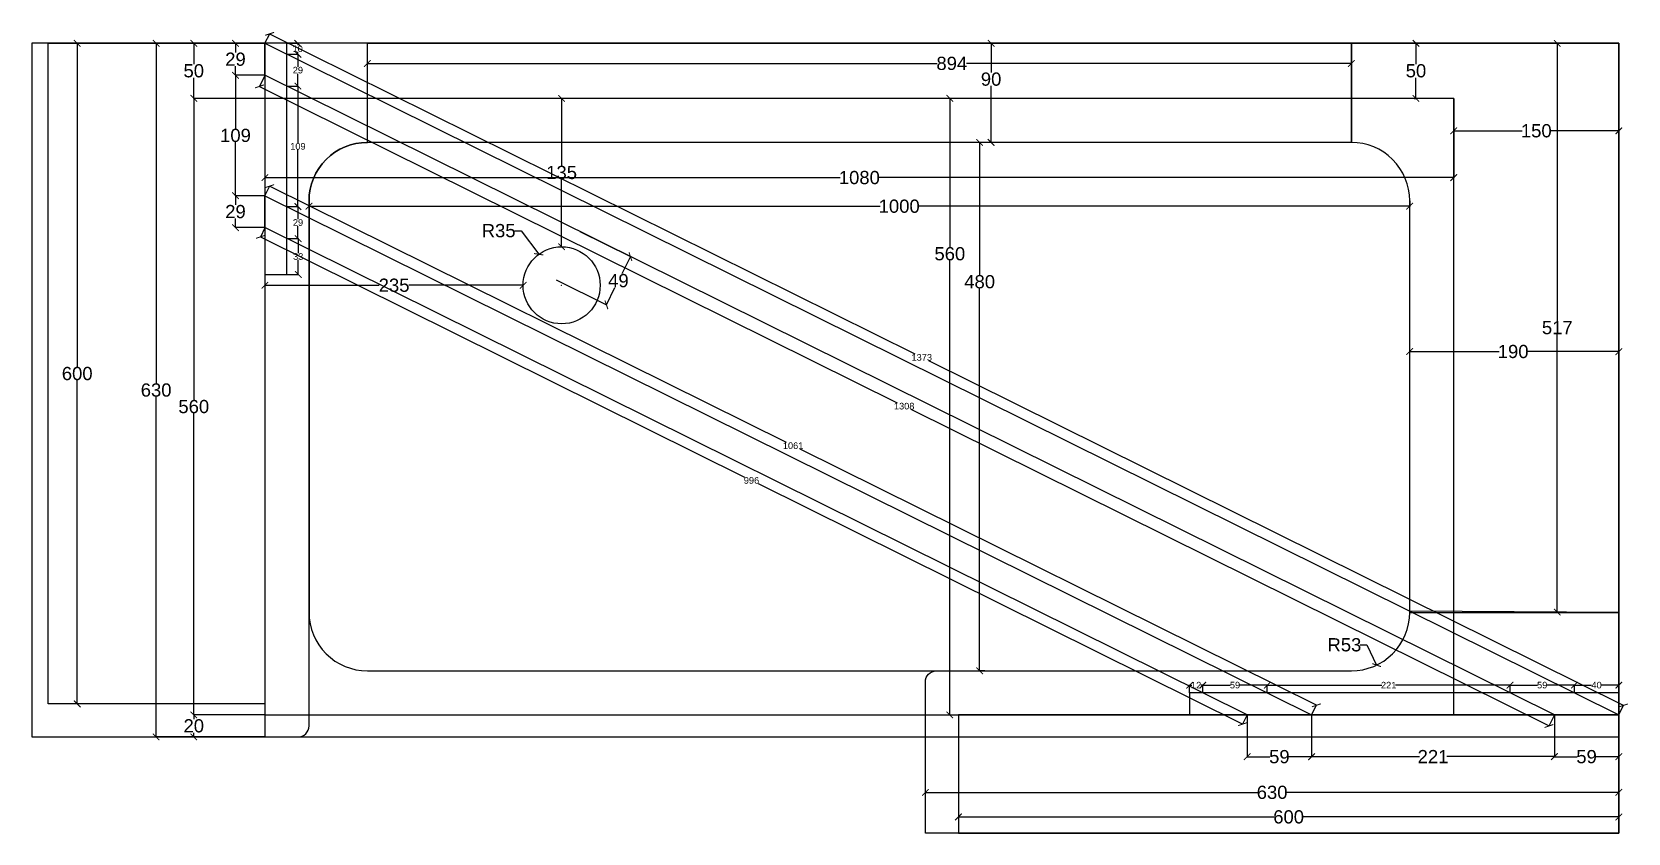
# Model space of a CAD drawing. Header units: inches. Extents: x -212 to 1238, y -87 to 640.
import ezdxf

# ---------------------------------------------------------------- set-up
doc = ezdxf.new("R2010")
doc.units = ezdxf.units.IN
doc.header["$MEASUREMENT"] = 0
doc.styles.get("Standard").update_dxf_attribs({"font": 'Arial.ttf'})
doc.dimstyles.get("Standard").update_dxf_attribs({"dimtxt": 6, "dimasz": 0.18, "dimexe": 0.18, "dimexo": 0.0625, "dimgap": 0.09, "dimtad": 0, "dimtih": 1, "dimtoh": 1, "dimdec": 0, "dimzin": 0, "dimdsep": 46, "dimtxsty": 'Standard', "dimcen": 0.09, "dimadec": 0, "dimazin": 0, "dimtfac": 1, "dimtdec": 0, "dimtofl": 0, "dimtmove": 0, "dimatfit": 3, "dimfxl": 1, "dimtolj": 1, "dimtzin": 0, "dimarcsym": 0})

msp = doc.modelspace()

# ---------------------------------------------------------------- blocks, each defined once
blk = doc.blocks.new('_ArchTick')
at = {"color": 0, "linetype": 'ByBlock', "const_width": 0.15}
blk.add_lwpolyline([(-0.5, -0.5), (0.5, 0.5)], dxfattribs=at)
blk = doc.blocks.new('*D3')
at = {"color": 0, "lineweight": -2, "transparency": 16777216}
for p, q in [((1230, 19.9), (1230, -50.5)), ((600, -50.3), (600, -50.2)), ((600, -50.4), (901.6, -50.4)), ((1230, -50.4), (928.4, -50.4))]:
    blk.add_line(p, q, dxfattribs=at)
at = {"layer": 'Defpoints', "color": 0, "transparency": 16777216}
for p in [(1230, 20), (600, -50.4), (1230, -50.4)]:
    blk.add_point(p, dxfattribs=at)
at = {"color": 0, "lineweight": -2, "transparency": 16777216, "xscale": 6, "yscale": 6, "zscale": 6, "rotation": 180}
blk.add_blockref('_ArchTick', (600, -50.4), dxfattribs=at)
at = {"color": 0, "lineweight": -2, "transparency": 16777216, "xscale": 6, "yscale": 6, "zscale": 6}
blk.add_blockref('_ArchTick', (1230, -50.4), dxfattribs=at)
at = {"color": 0, "transparency": 16777216, "insert": (915, -50.4), "char_height": 12, "attachment_point": 5}
blk.add_mtext('\\A1;630', dxfattribs=at)
blk = doc.blocks.new('*D4')
at = {"color": 0, "lineweight": -2, "transparency": 16777216}
for p, q in [((226.8, 459.8), (232.8, 459.8)), ((232.8, 459.8), (248.7, 438.4)), ((269.4, 410.2), (269.6, 410.2)), ((269.5, 410.1), (269.5, 410.3))]:
    blk.add_line(p, q, dxfattribs=at)
at = {"layer": 'Defpoints', "color": 0, "transparency": 16777216}
for p in [(248.7, 438.4), (269.5, 410.2)]:
    blk.add_point(p, dxfattribs=at)
at = {"color": 0, "lineweight": -2, "transparency": 16777216, "xscale": 6, "yscale": 6, "zscale": 6, "rotation": 306.5626317561072}
blk.add_blockref('_ArchTick', (248.7, 438.4), dxfattribs=at)
at = {"color": 0, "transparency": 16777216, "insert": (212.3, 459.8), "char_height": 12, "attachment_point": 5}
blk.add_mtext('\\A1;R35', dxfattribs=at)
blk = doc.blocks.new('*D5')
at = {"color": 0, "lineweight": -2, "transparency": 16777216}
for p, q in [((286.2, 459), (332.1, 436.3)), ((332, 436.3), (324.2, 420.6)), ((264.5, 415.2), (310.4, 392.4)), ((310.2, 392.5), (318, 408.3))]:
    blk.add_line(p, q, dxfattribs=at)
at = {"layer": 'Defpoints', "color": 0, "transparency": 16777216}
for p in [(286.2, 459.1), (332, 436.3), (264.4, 415.2)]:
    blk.add_point(p, dxfattribs=at)
at = {"color": 0, "lineweight": -2, "transparency": 16777216, "xscale": 6, "yscale": 6, "zscale": 6}
for p, rotation in [((332, 436.3), 63.62157936648762), ((310.2, 392.5), 243.6215793664876)]:
    blk.add_blockref('_ArchTick', p, dxfattribs=dict(at, rotation=rotation))
at = {"color": 0, "transparency": 16777216, "insert": (321.1, 414.4), "char_height": 12, "attachment_point": 5}
blk.add_mtext('\\A1;49', dxfattribs=at)
blk = doc.blocks.new('*D6')
at = {"color": 0, "lineweight": -2, "transparency": 16777216}
for p, q in [((1044, 630), (1045.9, 630)), ((1045.7, 630), (1045.7, 611.2)), ((1045.7, 580), (1045.7, 598.8)), ((1044, 580), (1045.9, 580))]:
    blk.add_line(p, q, dxfattribs=at)
at = {"layer": 'Defpoints', "color": 0, "transparency": 16777216}
for p in [(1044, 630), (1045.7, 630), (1044, 580)]:
    blk.add_point(p, dxfattribs=at)
at = {"color": 0, "lineweight": -2, "transparency": 16777216, "xscale": 6, "yscale": 6, "zscale": 6}
for p, rotation in [((1045.7, 630), 90), ((1045.7, 580), 270)]:
    blk.add_blockref('_ArchTick', p, dxfattribs=dict(at, rotation=rotation))
at = {"color": 0, "transparency": 16777216, "insert": (1045.7, 605), "char_height": 12, "attachment_point": 5}
blk.add_mtext('\\A1;50', dxfattribs=at)
blk = doc.blocks.new('*D7')
at = {"color": 0, "lineweight": -2, "transparency": 16777216}
for p, q in [((1080, 549.7), (1080, 550.7)), ((1080, 550.5), (1142.2, 550.5)), ((1230, 550.5), (1167.8, 550.5)), ((1230, 549.7), (1230, 550.7))]:
    blk.add_line(p, q, dxfattribs=at)
at = {"layer": 'Defpoints', "color": 0, "transparency": 16777216}
for p in [(1080, 549.6), (1230, 550.5), (1230, 549.6)]:
    blk.add_point(p, dxfattribs=at)
at = {"color": 0, "lineweight": -2, "transparency": 16777216, "xscale": 6, "yscale": 6, "zscale": 6, "rotation": 180}
blk.add_blockref('_ArchTick', (1080, 550.5), dxfattribs=at)
at = {"color": 0, "lineweight": -2, "transparency": 16777216, "xscale": 6, "yscale": 6, "zscale": 6}
blk.add_blockref('_ArchTick', (1230, 550.5), dxfattribs=at)
at = {"color": 0, "transparency": 16777216, "insert": (1155, 550.5), "char_height": 12, "attachment_point": 5}
blk.add_mtext('\\A1;150', dxfattribs=at)
blk = doc.blocks.new('*D8')
at = {"color": 0, "lineweight": -2, "transparency": 16777216}
for p, q in [((269.5, 580), (269.5, 518.8)), ((269.6, 580), (269.7, 580)), ((269.5, 445.2), (269.5, 506.4)), ((269.5, 445.2), (269.3, 445.2))]:
    blk.add_line(p, q, dxfattribs=at)
at = {"layer": 'Defpoints', "color": 0, "transparency": 16777216}
for p in [(269.5, 580), (269.5, 580), (269.5, 445.2)]:
    blk.add_point(p, dxfattribs=at)
at = {"color": 0, "lineweight": -2, "transparency": 16777216, "xscale": 6, "yscale": 6, "zscale": 6}
for p, rotation in [((269.5, 580), 90), ((269.5, 445.2), 270)]:
    blk.add_blockref('_ArchTick', p, dxfattribs=dict(at, rotation=rotation))
at = {"color": 0, "transparency": 16777216, "insert": (269.5, 512.6), "char_height": 12, "attachment_point": 5}
blk.add_mtext('\\A1;135', dxfattribs=at)
blk = doc.blocks.new('*D9')
at = {"color": 0, "lineweight": -2, "transparency": 16777216}
for p, q in [((0, 410.3), (0, 410.4)), ((0, 410.2), (103.7, 410.2)), ((234.5, 410.2), (130.8, 410.2)), ((234.5, 410.3), (234.5, 410.4))]:
    blk.add_line(p, q, dxfattribs=at)
at = {"layer": 'Defpoints', "color": 0, "transparency": 16777216}
for p in [(0, 410.2), (0, 410.2), (234.5, 410.2)]:
    blk.add_point(p, dxfattribs=at)
at = {"color": 0, "lineweight": -2, "transparency": 16777216, "xscale": 6, "yscale": 6, "zscale": 6, "rotation": 180}
blk.add_blockref('_ArchTick', (0, 410.2), dxfattribs=at)
at = {"color": 0, "lineweight": -2, "transparency": 16777216, "xscale": 6, "yscale": 6, "zscale": 6}
blk.add_blockref('_ArchTick', (234.5, 410.2), dxfattribs=at)
at = {"color": 0, "transparency": 16777216, "insert": (117.3, 410.2), "char_height": 12, "attachment_point": 5}
blk.add_mtext('\\A1;235', dxfattribs=at)
blk = doc.blocks.new('*D10')
at = {"color": 0, "lineweight": -2, "transparency": 16777216}
for p, q in [((892.4, 19.9), (892.4, -18.2)), ((950.9, 19.9), (950.9, -18.2)), ((892.4, -18), (913, -18)), ((950.9, -18), (930.3, -18))]:
    blk.add_line(p, q, dxfattribs=at)
at = {"layer": 'Defpoints', "color": 0, "transparency": 16777216}
for p in [(892.4, 20), (950.9, 20), (950.9, -18)]:
    blk.add_point(p, dxfattribs=at)
at = {"color": 0, "lineweight": -2, "transparency": 16777216, "xscale": 6, "yscale": 6, "zscale": 6, "rotation": 180}
blk.add_blockref('_ArchTick', (892.4, -18), dxfattribs=at)
at = {"color": 0, "lineweight": -2, "transparency": 16777216, "xscale": 6, "yscale": 6, "zscale": 6}
blk.add_blockref('_ArchTick', (950.9, -18), dxfattribs=at)
at = {"color": 0, "transparency": 16777216, "insert": (921.6, -18), "char_height": 12, "attachment_point": 5}
blk.add_mtext('\\A1;59', dxfattribs=at)
blk = doc.blocks.new('*D11')
at = {"color": 0, "lineweight": -2, "transparency": 16777216}
for p, q in [((950.9, 19.9), (950.9, -18.1)), ((1171.5, 19.9), (1171.5, -18.1)), ((950.9, -17.9), (1048.8, -17.9)), ((1171.5, -17.9), (1073.6, -17.9))]:
    blk.add_line(p, q, dxfattribs=at)
at = {"layer": 'Defpoints', "color": 0, "transparency": 16777216}
for p in [(950.9, 20), (1171.5, 20), (1171.5, -17.9)]:
    blk.add_point(p, dxfattribs=at)
at = {"color": 0, "lineweight": -2, "transparency": 16777216, "xscale": 6, "yscale": 6, "zscale": 6, "rotation": 180}
blk.add_blockref('_ArchTick', (950.9, -17.9), dxfattribs=at)
at = {"color": 0, "lineweight": -2, "transparency": 16777216, "xscale": 6, "yscale": 6, "zscale": 6}
blk.add_blockref('_ArchTick', (1171.5, -17.9), dxfattribs=at)
at = {"color": 0, "transparency": 16777216, "insert": (1061.2, -17.9), "char_height": 12, "attachment_point": 5}
blk.add_mtext('\\A1;221', dxfattribs=at)
blk = doc.blocks.new('*D12')
at = {"color": 0, "lineweight": -2, "transparency": 16777216}
for p, q in [((1171.5, 19.9), (1171.5, -18.2)), ((1230, 19.9), (1230, -18.2)), ((1171.5, -18), (1192.1, -18)), ((1230, -18), (1209.3, -18))]:
    blk.add_line(p, q, dxfattribs=at)
at = {"layer": 'Defpoints', "color": 0, "transparency": 16777216}
for p in [(1171.5, 20), (1230, 20), (1230, -18)]:
    blk.add_point(p, dxfattribs=at)
at = {"color": 0, "lineweight": -2, "transparency": 16777216, "xscale": 6, "yscale": 6, "zscale": 6, "rotation": 180}
blk.add_blockref('_ArchTick', (1171.5, -18), dxfattribs=at)
at = {"color": 0, "lineweight": -2, "transparency": 16777216, "xscale": 6, "yscale": 6, "zscale": 6}
blk.add_blockref('_ArchTick', (1230, -18), dxfattribs=at)
at = {"color": 0, "transparency": 16777216, "insert": (1200.7, -18), "char_height": 12, "attachment_point": 5}
blk.add_mtext('\\A1;59', dxfattribs=at)
blk = doc.blocks.new('*D13')
at = {"color": 0, "lineweight": -2, "transparency": 16777216}
for p, q in [((-0.1, 491.6), (-27, 491.6)), ((-26.8, 491.6), (-26.8, 483.2)), ((-26.8, 462.6), (-26.8, 470.9)), ((-0.1, 462.6), (-27, 462.6))]:
    blk.add_line(p, q, dxfattribs=at)
at = {"layer": 'Defpoints', "color": 0, "transparency": 16777216}
for p in [(-26.8, 491.6), (0, 491.6), (0, 462.6)]:
    blk.add_point(p, dxfattribs=at)
at = {"color": 0, "lineweight": -2, "transparency": 16777216, "xscale": 6, "yscale": 6, "zscale": 6}
for p, rotation in [((-26.8, 491.6), 90), ((-26.8, 462.6), 270)]:
    blk.add_blockref('_ArchTick', p, dxfattribs=dict(at, rotation=rotation))
at = {"color": 0, "transparency": 16777216, "insert": (-26.8, 477.1), "char_height": 12, "attachment_point": 5}
blk.add_mtext('\\A1;29', dxfattribs=at)
blk = doc.blocks.new('*D14')
at = {"color": 0, "lineweight": -2, "transparency": 16777216}
for p, q in [((-0.1, 601), (-27, 601)), ((-26.8, 601), (-26.8, 552.5)), ((-26.8, 491.6), (-26.8, 540.1)), ((-0.1, 491.6), (-27, 491.6))]:
    blk.add_line(p, q, dxfattribs=at)
at = {"layer": 'Defpoints', "color": 0, "transparency": 16777216}
for p in [(-26.8, 601), (0, 601), (0, 491.6)]:
    blk.add_point(p, dxfattribs=at)
at = {"color": 0, "lineweight": -2, "transparency": 16777216, "xscale": 6, "yscale": 6, "zscale": 6}
for p, rotation in [((-26.8, 601), 90), ((-26.8, 491.6), 270)]:
    blk.add_blockref('_ArchTick', p, dxfattribs=dict(at, rotation=rotation))
at = {"color": 0, "transparency": 16777216, "insert": (-26.8, 546.3), "char_height": 12, "attachment_point": 5}
blk.add_mtext('\\A1;109', dxfattribs=at)
blk = doc.blocks.new('*D15')
at = {"color": 0, "lineweight": -2, "transparency": 16777216}
for p, q in [((-0.1, 630), (-27, 630)), ((-26.8, 630), (-26.8, 621.7)), ((-26.8, 601), (-26.8, 609.3)), ((-0.1, 601), (-27, 601))]:
    blk.add_line(p, q, dxfattribs=at)
at = {"layer": 'Defpoints', "color": 0, "transparency": 16777216}
for p in [(-26.8, 630), (0, 630), (0, 601)]:
    blk.add_point(p, dxfattribs=at)
at = {"color": 0, "lineweight": -2, "transparency": 16777216, "xscale": 6, "yscale": 6, "zscale": 6}
for p, rotation in [((-26.8, 630), 90), ((-26.8, 601), 270)]:
    blk.add_blockref('_ArchTick', p, dxfattribs=dict(at, rotation=rotation))
at = {"color": 0, "transparency": 16777216, "insert": (-26.8, 615.5), "char_height": 12, "attachment_point": 5}
blk.add_mtext('\\A1;29', dxfattribs=at)
blk = doc.blocks.new('*D16')
at = {"color": 0, "lineweight": -2, "transparency": 16777216}
for p, q in [((-0.1, 20), (-64.9, 20)), ((-64.7, 20), (-64.7, 16.2)), ((-0.1, 0), (-64.9, 0)), ((-64.7, 0), (-64.7, 3.8))]:
    blk.add_line(p, q, dxfattribs=at)
at = {"layer": 'Defpoints', "color": 0, "transparency": 16777216}
for p in [(-64.7, 20), (0, 20), (0, 0)]:
    blk.add_point(p, dxfattribs=at)
at = {"color": 0, "lineweight": -2, "transparency": 16777216, "xscale": 6, "yscale": 6, "zscale": 6}
for p, rotation in [((-64.7, 20), 90), ((-64.7, 0), 270)]:
    blk.add_blockref('_ArchTick', p, dxfattribs=dict(at, rotation=rotation))
at = {"color": 0, "transparency": 16777216, "insert": (-64.7, 10), "char_height": 12, "attachment_point": 5}
blk.add_mtext('\\A1;20', dxfattribs=at)
blk = doc.blocks.new('*D17')
at = {"color": 0, "lineweight": -2, "transparency": 16777216}
for p, q in [((-0.1, 580), (-64.9, 580)), ((-64.7, 580), (-64.7, 306.2)), ((-64.7, 20), (-64.7, 293.8)), ((-0.1, 20), (-64.9, 20))]:
    blk.add_line(p, q, dxfattribs=at)
at = {"layer": 'Defpoints', "color": 0, "transparency": 16777216}
for p in [(-64.7, 580), (0, 580), (0, 20)]:
    blk.add_point(p, dxfattribs=at)
at = {"color": 0, "lineweight": -2, "transparency": 16777216, "xscale": 6, "yscale": 6, "zscale": 6}
for p, rotation in [((-64.7, 580), 90), ((-64.7, 20), 270)]:
    blk.add_blockref('_ArchTick', p, dxfattribs=dict(at, rotation=rotation))
at = {"color": 0, "transparency": 16777216, "insert": (-64.7, 300), "char_height": 12, "attachment_point": 5}
blk.add_mtext('\\A1;560', dxfattribs=at)
blk = doc.blocks.new('*D18')
at = {"color": 0, "lineweight": -2, "transparency": 16777216}
for p, q in [((-0.1, 630), (-64.9, 630)), ((-64.7, 630), (-64.7, 611.2)), ((-64.7, 580), (-64.7, 598.8)), ((-0.1, 580), (-64.9, 580))]:
    blk.add_line(p, q, dxfattribs=at)
at = {"layer": 'Defpoints', "color": 0, "transparency": 16777216}
for p in [(-64.7, 630), (0, 630), (0, 580)]:
    blk.add_point(p, dxfattribs=at)
at = {"color": 0, "lineweight": -2, "transparency": 16777216, "xscale": 6, "yscale": 6, "zscale": 6}
for p, rotation in [((-64.7, 630), 90), ((-64.7, 580), 270)]:
    blk.add_blockref('_ArchTick', p, dxfattribs=dict(at, rotation=rotation))
at = {"color": 0, "transparency": 16777216, "insert": (-64.7, 605), "char_height": 12, "attachment_point": 5}
blk.add_mtext('\\A1;50', dxfattribs=at)
blk = doc.blocks.new('*D19')
at = {"color": 0, "lineweight": -2, "transparency": 16777216}
for p, q in [((-0.1, 630), (-99.1, 630)), ((-98.9, 630), (-98.9, 321.2)), ((-98.9, 0), (-98.9, 308.8)), ((-0.1, 0), (-99.1, 0))]:
    blk.add_line(p, q, dxfattribs=at)
at = {"layer": 'Defpoints', "color": 0, "transparency": 16777216}
for p in [(0, 630), (-98.9, 0), (0, 0)]:
    blk.add_point(p, dxfattribs=at)
at = {"color": 0, "lineweight": -2, "transparency": 16777216, "xscale": 6, "yscale": 6, "zscale": 6}
for p, rotation in [((-98.9, 630), 90), ((-98.9, 0), 270)]:
    blk.add_blockref('_ArchTick', p, dxfattribs=dict(at, rotation=rotation))
at = {"color": 0, "transparency": 16777216, "insert": (-98.9, 315), "char_height": 12, "attachment_point": 5}
blk.add_mtext('\\A1;630', dxfattribs=at)
blk = doc.blocks.new('*D20')
at = {"color": 0, "lineweight": -2, "transparency": 16777216}
for p, q in [((1080, 579.9), (1080, 507.8)), ((0, 508), (0, 508.1)), ((0, 508), (522.6, 508)), ((1080, 508), (557.4, 508))]:
    blk.add_line(p, q, dxfattribs=at)
at = {"layer": 'Defpoints', "color": 0, "transparency": 16777216}
for p in [(1080, 580), (0, 508), (0, 508)]:
    blk.add_point(p, dxfattribs=at)
at = {"color": 0, "lineweight": -2, "transparency": 16777216, "xscale": 6, "yscale": 6, "zscale": 6, "rotation": 180}
blk.add_blockref('_ArchTick', (0, 508), dxfattribs=at)
at = {"color": 0, "lineweight": -2, "transparency": 16777216, "xscale": 6, "yscale": 6, "zscale": 6}
blk.add_blockref('_ArchTick', (1080, 508), dxfattribs=at)
at = {"color": 0, "transparency": 16777216, "insert": (540, 508), "char_height": 12, "attachment_point": 5}
blk.add_mtext('\\A1;1080', dxfattribs=at)
blk = doc.blocks.new('*D21')
at = {"color": 0, "lineweight": -2, "transparency": 16777216}
for p, q in [((40, 482.1), (40, 482.2)), ((40, 482), (558.8, 482)), ((1040, 482), (593.7, 482)), ((1040, 486.9), (1040, 481.8))]:
    blk.add_line(p, q, dxfattribs=at)
at = {"layer": 'Defpoints', "color": 0, "transparency": 16777216}
for p in [(40, 482), (40, 482), (1040, 487)]:
    blk.add_point(p, dxfattribs=at)
at = {"color": 0, "lineweight": -2, "transparency": 16777216, "xscale": 6, "yscale": 6, "zscale": 6, "rotation": 180}
blk.add_blockref('_ArchTick', (40, 482), dxfattribs=at)
at = {"color": 0, "lineweight": -2, "transparency": 16777216, "xscale": 6, "yscale": 6, "zscale": 6}
blk.add_blockref('_ArchTick', (1040, 482), dxfattribs=at)
at = {"color": 0, "transparency": 16777216, "insert": (576.2, 482), "char_height": 12, "attachment_point": 5}
blk.add_mtext('\\A1;1000', dxfattribs=at)
blk = doc.blocks.new('*D22')
at = {"color": 0, "lineweight": -2, "transparency": 16777216}
for p, q in [((622.1, 580), (622, 580)), ((622.2, 580), (622.2, 445)), ((622.2, 20), (622.2, 432.6)), ((622.1, 20), (622, 20))]:
    blk.add_line(p, q, dxfattribs=at)
at = {"layer": 'Defpoints', "color": 0, "transparency": 16777216}
for p in [(622.2, 580), (622.2, 20), (622.2, 20)]:
    blk.add_point(p, dxfattribs=at)
at = {"color": 0, "lineweight": -2, "transparency": 16777216, "xscale": 6, "yscale": 6, "zscale": 6}
for p, rotation in [((622.2, 580), 90), ((622.2, 20), 270)]:
    blk.add_blockref('_ArchTick', p, dxfattribs=dict(at, rotation=rotation))
at = {"color": 0, "transparency": 16777216, "insert": (622.2, 438.8), "char_height": 12, "attachment_point": 5}
blk.add_mtext('\\A1;560', dxfattribs=at)
blk = doc.blocks.new('*D23')
at = {"color": 0, "lineweight": -2, "transparency": 16777216}
for p, q in [((654.1, 540), (649.1, 540)), ((649.3, 540), (649.3, 419.6)), ((649.3, 60), (649.3, 407.3)), ((654.1, 60), (649.1, 60))]:
    blk.add_line(p, q, dxfattribs=at)
at = {"layer": 'Defpoints', "color": 0, "transparency": 16777216}
for p in [(649.3, 540), (654.2, 540), (654.2, 60)]:
    blk.add_point(p, dxfattribs=at)
at = {"color": 0, "lineweight": -2, "transparency": 16777216, "xscale": 6, "yscale": 6, "zscale": 6}
for p, rotation in [((649.3, 540), 90), ((649.3, 60), 270)]:
    blk.add_blockref('_ArchTick', p, dxfattribs=dict(at, rotation=rotation))
at = {"color": 0, "transparency": 16777216, "insert": (649.3, 413.4), "char_height": 12, "attachment_point": 5}
blk.add_mtext('\\A1;480', dxfattribs=at)
blk = doc.blocks.new('*D24')
at = {"color": 0, "lineweight": -2, "transparency": 16777216}
for p, q in [((995.1, 83.6), (1001.1, 83.6)), ((1001.1, 83.6), (1010, 65.2))]:
    blk.add_line(p, q, dxfattribs=at)
at = {"layer": 'Defpoints', "color": 0, "transparency": 16777216}
for p in [(987, 113), (1010, 65.2)]:
    blk.add_point(p, dxfattribs=at)
at = {"color": 0, "lineweight": -2, "transparency": 16777216, "xscale": 6, "yscale": 6, "zscale": 6, "rotation": 295.6647509220802}
blk.add_blockref('_ArchTick', (1010, 65.2), dxfattribs=at)
at = {"color": 0, "transparency": 16777216, "insert": (980.7, 83.6), "char_height": 12, "attachment_point": 5}
blk.add_mtext('\\A1;R53', dxfattribs=at)
blk = doc.blocks.new('*D25')
at = {"color": 0, "lineweight": -2, "transparency": 16777216}
for p, q in [((1040, 350.1), (1040, 350.2)), ((1040, 350), (1121.2, 350)), ((1230, 350), (1146.8, 350)), ((1230, 350.9), (1230, 349.8))]:
    blk.add_line(p, q, dxfattribs=at)
at = {"layer": 'Defpoints', "color": 0, "transparency": 16777216}
for p in [(1040, 350), (1230, 350.9), (1230, 350)]:
    blk.add_point(p, dxfattribs=at)
at = {"color": 0, "lineweight": -2, "transparency": 16777216, "xscale": 6, "yscale": 6, "zscale": 6, "rotation": 180}
blk.add_blockref('_ArchTick', (1040, 350), dxfattribs=at)
at = {"color": 0, "lineweight": -2, "transparency": 16777216, "xscale": 6, "yscale": 6, "zscale": 6}
blk.add_blockref('_ArchTick', (1230, 350), dxfattribs=at)
at = {"color": 0, "transparency": 16777216, "insert": (1134, 350), "char_height": 12, "attachment_point": 5}
blk.add_mtext('\\A1;190', dxfattribs=at)
blk = doc.blocks.new('*D26')
at = {"color": 0, "lineweight": -2, "transparency": 16777216}
for p, q in [((659.6, 630), (659.5, 630)), ((659.7, 630), (659.7, 603.6)), ((659.7, 540), (659.7, 591.3)), ((659.6, 540), (659.5, 540))]:
    blk.add_line(p, q, dxfattribs=at)
at = {"layer": 'Defpoints', "color": 0, "transparency": 16777216}
for p in [(659.7, 630), (659.7, 630), (659.7, 540)]:
    blk.add_point(p, dxfattribs=at)
at = {"color": 0, "lineweight": -2, "transparency": 16777216, "xscale": 6, "yscale": 6, "zscale": 6}
for p, rotation in [((659.7, 630), 90), ((659.7, 540), 270)]:
    blk.add_blockref('_ArchTick', p, dxfattribs=dict(at, rotation=rotation))
at = {"color": 0, "transparency": 16777216, "insert": (659.7, 597.4), "char_height": 12, "attachment_point": 5}
blk.add_mtext('\\A1;90', dxfattribs=at)
blk = doc.blocks.new('*D27')
at = {"color": 0, "lineweight": -2, "transparency": 16777216}
for p, q in [((1174.1, 630), (1174.3, 630)), ((1174.1, 630), (1174.1, 377.9)), ((1174.1, 113.4), (1174.1, 365.5)), ((1174.1, 113.4), (1174.3, 113.4))]:
    blk.add_line(p, q, dxfattribs=at)
at = {"layer": 'Defpoints', "color": 0, "transparency": 16777216}
for p in [(1174.1, 630), (1174.1, 630), (1174.1, 113.4)]:
    blk.add_point(p, dxfattribs=at)
at = {"color": 0, "lineweight": -2, "transparency": 16777216, "xscale": 6, "yscale": 6, "zscale": 6}
for p, rotation in [((1174.1, 630), 90), ((1174.1, 113.4), 270)]:
    blk.add_blockref('_ArchTick', p, dxfattribs=dict(at, rotation=rotation))
at = {"color": 0, "transparency": 16777216, "insert": (1174.1, 371.7), "char_height": 12, "attachment_point": 5}
blk.add_mtext('\\A1;517', dxfattribs=at)
blk = doc.blocks.new('*D28')
at = {"color": 0, "lineweight": -2, "transparency": 16777216}
for p, q in [((93, 611.7), (93, 611.9)), ((93, 611.7), (610.8, 611.7)), ((987, 611.7), (637.3, 611.7)), ((987, 611.7), (987, 611.9))]:
    blk.add_line(p, q, dxfattribs=at)
at = {"layer": 'Defpoints', "color": 0, "transparency": 16777216}
for p in [(93, 611.7), (987, 611.7), (987, 611.7)]:
    blk.add_point(p, dxfattribs=at)
at = {"color": 0, "lineweight": -2, "transparency": 16777216, "xscale": 6, "yscale": 6, "zscale": 6, "rotation": 180}
blk.add_blockref('_ArchTick', (93, 611.7), dxfattribs=at)
at = {"color": 0, "lineweight": -2, "transparency": 16777216, "xscale": 6, "yscale": 6, "zscale": 6}
blk.add_blockref('_ArchTick', (987, 611.7), dxfattribs=at)
at = {"color": 0, "transparency": 16777216, "insert": (624, 611.7), "char_height": 12, "attachment_point": 5}
blk.add_mtext('\\A1;894', dxfattribs=at)
blk = doc.blocks.new('*D29')
at = {"color": 0, "lineweight": -2, "transparency": 16777216}
for p, q in [((630, -73.5), (630, -72.5)), ((1230, -73.5), (1230, -72.5)), ((630, -72.7), (916.6, -72.7)), ((1230, -72.7), (943.4, -72.7))]:
    blk.add_line(p, q, dxfattribs=at)
at = {"layer": 'Defpoints', "color": 0, "transparency": 16777216}
for p in [(630, -73.6), (1230, -72.7), (1230, -73.6)]:
    blk.add_point(p, dxfattribs=at)
at = {"color": 0, "lineweight": -2, "transparency": 16777216, "xscale": 6, "yscale": 6, "zscale": 6, "rotation": 180}
blk.add_blockref('_ArchTick', (630, -72.7), dxfattribs=at)
at = {"color": 0, "lineweight": -2, "transparency": 16777216, "xscale": 6, "yscale": 6, "zscale": 6}
blk.add_blockref('_ArchTick', (1230, -72.7), dxfattribs=at)
at = {"color": 0, "transparency": 16777216, "insert": (930, -72.7), "char_height": 12, "attachment_point": 5}
blk.add_mtext('\\A1;600', dxfattribs=at)
blk = doc.blocks.new('*D30')
at = {"color": 0, "lineweight": -2, "transparency": 16777216}
for p, q in [((-170.6, 630), (-170.5, 630)), ((-170.6, 630), (-170.6, 336.2)), ((-170.6, 30), (-170.6, 323.8)), ((-170.7, 30), (-170.8, 30))]:
    blk.add_line(p, q, dxfattribs=at)
at = {"layer": 'Defpoints', "color": 0, "transparency": 16777216}
for p in [(-170.6, 630), (-170.6, 30), (-170.6, 30)]:
    blk.add_point(p, dxfattribs=at)
at = {"color": 0, "lineweight": -2, "transparency": 16777216, "xscale": 6, "yscale": 6, "zscale": 6}
for p, rotation in [((-170.6, 630), 90), ((-170.6, 30), 270)]:
    blk.add_blockref('_ArchTick', p, dxfattribs=dict(at, rotation=rotation))
at = {"color": 0, "transparency": 16777216, "insert": (-170.6, 330), "char_height": 12, "attachment_point": 5}
blk.add_mtext('\\A1;600', dxfattribs=at)
blk = doc.blocks.new('*D32')
at = {"color": 0, "lineweight": -2, "transparency": 16777216}
for p, q in [((20.1, 630), (29.9, 630)), ((29.7, 630), (29.7, 628.2)), ((20.1, 620.1), (29.9, 620.1)), ((29.7, 620.1), (29.7, 621.9))]:
    blk.add_line(p, q, dxfattribs=at)
at = {"layer": 'Defpoints', "color": 0, "transparency": 16777216}
for p in [(20, 630), (20, 620.1), (29.7, 620.1)]:
    blk.add_point(p, dxfattribs=at)
at = {"color": 0, "lineweight": -2, "transparency": 16777216, "xscale": 6, "yscale": 6, "zscale": 6}
for p, rotation in [((29.7, 630), 90), ((29.7, 620.1), 270)]:
    blk.add_blockref('_ArchTick', p, dxfattribs=dict(at, rotation=rotation))
at = {"color": 0, "transparency": 16777216, "insert": (29.7, 625), "char_height": 6, "attachment_point": 5}
blk.add_mtext('\\A1;10', dxfattribs=at)
blk = doc.blocks.new('*D33')
at = {"color": 0, "lineweight": -2, "transparency": 16777216}
for p, q in [((20.1, 620.1), (30, 620.1)), ((29.9, 620.1), (29.9, 608.7)), ((29.9, 591.1), (29.9, 602.4)), ((20.1, 591.1), (30, 591.1))]:
    blk.add_line(p, q, dxfattribs=at)
at = {"layer": 'Defpoints', "color": 0, "transparency": 16777216}
for p in [(20, 620.1), (29.9, 620.1), (20, 591.1)]:
    blk.add_point(p, dxfattribs=at)
at = {"color": 0, "lineweight": -2, "transparency": 16777216, "xscale": 6, "yscale": 6, "zscale": 6}
for p, rotation in [((29.9, 620.1), 90), ((29.9, 591.1), 270)]:
    blk.add_blockref('_ArchTick', p, dxfattribs=dict(at, rotation=rotation))
at = {"color": 0, "transparency": 16777216, "insert": (29.9, 605.6), "char_height": 6, "attachment_point": 5}
blk.add_mtext('\\A1;29', dxfattribs=at)
blk = doc.blocks.new('*D34')
at = {"color": 0, "lineweight": -2, "transparency": 16777216}
for p, q in [((20.1, 591.1), (30, 591.1)), ((29.9, 591.1), (29.9, 539.5)), ((29.9, 481.7), (29.9, 533.2)), ((20.1, 481.7), (30, 481.7))]:
    blk.add_line(p, q, dxfattribs=at)
at = {"layer": 'Defpoints', "color": 0, "transparency": 16777216}
for p in [(20, 591.1), (20, 481.7), (29.9, 481.7)]:
    blk.add_point(p, dxfattribs=at)
at = {"color": 0, "lineweight": -2, "transparency": 16777216, "xscale": 6, "yscale": 6, "zscale": 6}
for p, rotation in [((29.9, 591.1), 90), ((29.9, 481.7), 270)]:
    blk.add_blockref('_ArchTick', p, dxfattribs=dict(at, rotation=rotation))
at = {"color": 0, "transparency": 16777216, "insert": (29.9, 536.4), "char_height": 6, "attachment_point": 5}
blk.add_mtext('\\A1;109', dxfattribs=at)
blk = doc.blocks.new('*D35')
at = {"color": 0, "lineweight": -2, "transparency": 16777216}
for p, q in [((20.1, 481.7), (30.2, 481.7)), ((30, 481.7), (30, 470.3)), ((20.1, 452.6), (30.2, 452.6)), ((30, 452.6), (30, 464))]:
    blk.add_line(p, q, dxfattribs=at)
at = {"layer": 'Defpoints', "color": 0, "transparency": 16777216}
for p in [(20, 481.7), (20, 452.6), (30, 452.6)]:
    blk.add_point(p, dxfattribs=at)
at = {"color": 0, "lineweight": -2, "transparency": 16777216, "xscale": 6, "yscale": 6, "zscale": 6}
for p, rotation in [((30, 481.7), 90), ((30, 452.6), 270)]:
    blk.add_blockref('_ArchTick', p, dxfattribs=dict(at, rotation=rotation))
at = {"color": 0, "transparency": 16777216, "insert": (30, 467.2), "char_height": 6, "attachment_point": 5}
blk.add_mtext('\\A1;29', dxfattribs=at)
blk = doc.blocks.new('*D36')
at = {"color": 0, "lineweight": -2, "transparency": 16777216}
for p, q in [((20.1, 452.6), (30.4, 452.6)), ((30.2, 452.6), (30.2, 439.5)), ((30.2, 420), (30.2, 433.2)), ((20.1, 420), (30.4, 420))]:
    blk.add_line(p, q, dxfattribs=at)
at = {"layer": 'Defpoints', "color": 0, "transparency": 16777216}
for p in [(20, 452.6), (20, 420), (30.2, 420)]:
    blk.add_point(p, dxfattribs=at)
at = {"color": 0, "lineweight": -2, "transparency": 16777216, "xscale": 6, "yscale": 6, "zscale": 6}
for p, rotation in [((30.2, 452.6), 90), ((30.2, 420), 270)]:
    blk.add_blockref('_ArchTick', p, dxfattribs=dict(at, rotation=rotation))
at = {"color": 0, "transparency": 16777216, "insert": (30.2, 436.3), "char_height": 6, "attachment_point": 5}
blk.add_mtext('\\A1;33', dxfattribs=at)
blk = doc.blocks.new('*D37')
at = {"color": 0, "lineweight": -2, "transparency": 16777216}
for p, q in [((1189.7, 40.1), (1189.7, 47.2)), ((1189.7, 47), (1205.3, 47)), ((1230, 47), (1214.3, 47)), ((1230, 40.1), (1230, 47.2))]:
    blk.add_line(p, q, dxfattribs=at)
at = {"layer": 'Defpoints', "color": 0, "transparency": 16777216}
for p in [(1189.7, 47), (1189.7, 40), (1230, 40)]:
    blk.add_point(p, dxfattribs=at)
at = {"color": 0, "lineweight": -2, "transparency": 16777216, "xscale": 6, "yscale": 6, "zscale": 6, "rotation": 180}
blk.add_blockref('_ArchTick', (1189.7, 47), dxfattribs=at)
at = {"color": 0, "lineweight": -2, "transparency": 16777216, "xscale": 6, "yscale": 6, "zscale": 6}
blk.add_blockref('_ArchTick', (1230, 47), dxfattribs=at)
at = {"color": 0, "transparency": 16777216, "insert": (1209.8, 47), "char_height": 6, "attachment_point": 5}
blk.add_mtext('\\A1;40', dxfattribs=at)
blk = doc.blocks.new('*D38')
at = {"color": 0, "lineweight": -2, "transparency": 16777216}
for p, q in [((1131.2, 40.1), (1131.2, 47.2)), ((1131.2, 47), (1156.1, 47)), ((1189.7, 47), (1164.8, 47)), ((1189.7, 40.1), (1189.7, 47.2))]:
    blk.add_line(p, q, dxfattribs=at)
at = {"layer": 'Defpoints', "color": 0, "transparency": 16777216}
for p in [(1131.2, 47), (1131.2, 40), (1189.7, 40)]:
    blk.add_point(p, dxfattribs=at)
at = {"color": 0, "lineweight": -2, "transparency": 16777216, "xscale": 6, "yscale": 6, "zscale": 6, "rotation": 180}
blk.add_blockref('_ArchTick', (1131.2, 47), dxfattribs=at)
at = {"color": 0, "lineweight": -2, "transparency": 16777216, "xscale": 6, "yscale": 6, "zscale": 6}
blk.add_blockref('_ArchTick', (1189.7, 47), dxfattribs=at)
at = {"color": 0, "transparency": 16777216, "insert": (1160.4, 47), "char_height": 6, "attachment_point": 5}
blk.add_mtext('\\A1;59', dxfattribs=at)
blk = doc.blocks.new('*D39')
at = {"color": 0, "lineweight": -2, "transparency": 16777216}
for p, q in [((910.6, 40.1), (910.6, 47.2)), ((910.6, 47), (1014.6, 47)), ((1131.2, 47), (1027.1, 47)), ((1131.2, 40.1), (1131.2, 47.2))]:
    blk.add_line(p, q, dxfattribs=at)
at = {"layer": 'Defpoints', "color": 0, "transparency": 16777216}
for p in [(910.6, 47), (910.6, 40), (1131.2, 40)]:
    blk.add_point(p, dxfattribs=at)
at = {"color": 0, "lineweight": -2, "transparency": 16777216, "xscale": 6, "yscale": 6, "zscale": 6, "rotation": 180}
blk.add_blockref('_ArchTick', (910.6, 47), dxfattribs=at)
at = {"color": 0, "lineweight": -2, "transparency": 16777216, "xscale": 6, "yscale": 6, "zscale": 6}
blk.add_blockref('_ArchTick', (1131.2, 47), dxfattribs=at)
at = {"color": 0, "transparency": 16777216, "insert": (1020.9, 47), "char_height": 6, "attachment_point": 5}
blk.add_mtext('\\A1;221', dxfattribs=at)
blk = doc.blocks.new('*D40')
at = {"color": 0, "lineweight": -2, "transparency": 16777216}
for p, q in [((852.1, 40.1), (852.1, 47.2)), ((852.1, 47), (877, 47)), ((910.6, 47), (885.7, 47)), ((910.6, 40.1), (910.6, 47.2))]:
    blk.add_line(p, q, dxfattribs=at)
at = {"layer": 'Defpoints', "color": 0, "transparency": 16777216}
for p in [(852.1, 47), (852.1, 40), (910.6, 40)]:
    blk.add_point(p, dxfattribs=at)
at = {"color": 0, "lineweight": -2, "transparency": 16777216, "xscale": 6, "yscale": 6, "zscale": 6, "rotation": 180}
blk.add_blockref('_ArchTick', (852.1, 47), dxfattribs=at)
at = {"color": 0, "lineweight": -2, "transparency": 16777216, "xscale": 6, "yscale": 6, "zscale": 6}
blk.add_blockref('_ArchTick', (910.6, 47), dxfattribs=at)
at = {"color": 0, "transparency": 16777216, "insert": (881.3, 47), "char_height": 6, "attachment_point": 5}
blk.add_mtext('\\A1;59', dxfattribs=at)
blk = doc.blocks.new('*D41')
at = {"color": 0, "lineweight": -2, "transparency": 16777216}
for p, q in [((840, 40.1), (840, 47.2)), ((840, 47), (842, 47)), ((852.1, 47), (850.1, 47)), ((852.1, 40.1), (852.1, 47.2))]:
    blk.add_line(p, q, dxfattribs=at)
at = {"layer": 'Defpoints', "color": 0, "transparency": 16777216}
for p in [(840, 47), (840, 40), (852.1, 40)]:
    blk.add_point(p, dxfattribs=at)
at = {"color": 0, "lineweight": -2, "transparency": 16777216, "xscale": 6, "yscale": 6, "zscale": 6, "rotation": 180}
blk.add_blockref('_ArchTick', (840, 47), dxfattribs=at)
at = {"color": 0, "lineweight": -2, "transparency": 16777216, "xscale": 6, "yscale": 6, "zscale": 6}
blk.add_blockref('_ArchTick', (852.1, 47), dxfattribs=at)
at = {"color": 0, "transparency": 16777216, "insert": (846, 47), "char_height": 6, "attachment_point": 5}
blk.add_mtext('\\A1;12', dxfattribs=at)
blk = doc.blocks.new('*D42')
at = {"color": 0, "lineweight": -2, "transparency": 16777216}
for p, q in [((0, 630.1), (4.3, 638.7)), ((4.2, 638.6), (590.4, 347.9)), ((1234.2, 28.6), (603.1, 341.6)), ((1230, 20.1), (1234.3, 28.7))]:
    blk.add_line(p, q, dxfattribs=at)
at = {"layer": 'Defpoints', "color": 0, "transparency": 16777216}
for p in [(0, 630), (1230, 20), (1234.2, 28.6)]:
    blk.add_point(p, dxfattribs=at)
at = {"color": 0, "lineweight": -2, "transparency": 16777216, "xscale": 6, "yscale": 6, "zscale": 6}
for p, rotation in [((4.2, 638.6), 153.6215793664876), ((1234.2, 28.6), 333.6215793664876)]:
    blk.add_blockref('_ArchTick', p, dxfattribs=dict(at, rotation=rotation))
at = {"color": 0, "transparency": 16777216, "insert": (596.7, 344.7), "char_height": 6, "attachment_point": 5}
blk.add_mtext('\\A1;1373', dxfattribs=at)
blk = doc.blocks.new('*D43')
at = {"color": 0, "lineweight": -2, "transparency": 16777216}
for p, q in [((0, 600.9), (-5.1, 590.7)), ((-5, 590.9), (574.4, 303.5)), ((1166.5, 9.9), (587.1, 297.3)), ((1171.5, 19.9), (1166.4, 9.8))]:
    blk.add_line(p, q, dxfattribs=at)
at = {"layer": 'Defpoints', "color": 0, "transparency": 16777216}
for p in [(0, 601), (-5, 590.9), (1171.5, 20)]:
    blk.add_point(p, dxfattribs=at)
at = {"color": 0, "lineweight": -2, "transparency": 16777216, "xscale": 6, "yscale": 6, "zscale": 6}
for p, rotation in [((-5, 590.9), 153.6215793664876), ((1166.5, 9.9), 333.6215793664876)]:
    blk.add_blockref('_ArchTick', p, dxfattribs=dict(at, rotation=rotation))
at = {"color": 0, "transparency": 16777216, "insert": (580.7, 300.4), "char_height": 6, "attachment_point": 5}
blk.add_mtext('\\A1;1308', dxfattribs=at)
blk = doc.blocks.new('*D44')
at = {"color": 0, "lineweight": -2, "transparency": 16777216}
for p, q in [((0, 491.6), (4.4, 500.5)), ((4.3, 500.3), (473.5, 267.7)), ((955.2, 28.7), (486.1, 261.4)), ((950.9, 20.1), (955.3, 28.9))]:
    blk.add_line(p, q, dxfattribs=at)
at = {"layer": 'Defpoints', "color": 0, "transparency": 16777216}
for p in [(0, 491.6), (950.9, 20), (955.2, 28.7)]:
    blk.add_point(p, dxfattribs=at)
at = {"color": 0, "lineweight": -2, "transparency": 16777216, "xscale": 6, "yscale": 6, "zscale": 6}
for p, rotation in [((4.3, 500.3), 153.6215793664876), ((955.2, 28.7), 333.6215793664876)]:
    blk.add_blockref('_ArchTick', p, dxfattribs=dict(at, rotation=rotation))
at = {"color": 0, "transparency": 16777216, "insert": (479.8, 264.5), "char_height": 6, "attachment_point": 5}
blk.add_mtext('\\A1;1061', dxfattribs=at)
blk = doc.blocks.new('*D45')
at = {"color": 0, "lineweight": -2, "transparency": 16777216}
for p, q in [((0, 462.5), (-4.2, 454)), ((-4.2, 454.2), (435.7, 236)), ((888.2, 11.6), (448.4, 229.8)), ((892.4, 19.9), (888.2, 11.5))]:
    blk.add_line(p, q, dxfattribs=at)
at = {"layer": 'Defpoints', "color": 0, "transparency": 16777216}
for p in [(-4.2, 454.2), (0, 462.6), (892.4, 20)]:
    blk.add_point(p, dxfattribs=at)
at = {"color": 0, "lineweight": -2, "transparency": 16777216, "xscale": 6, "yscale": 6, "zscale": 6}
for p, rotation in [((-4.2, 454.2), 153.6215793664876), ((888.2, 11.6), 333.6215793664876)]:
    blk.add_blockref('_ArchTick', p, dxfattribs=dict(at, rotation=rotation))
at = {"color": 0, "transparency": 16777216, "insert": (442, 232.9), "char_height": 6, "attachment_point": 5}
blk.add_mtext('\\A1;996', dxfattribs=at)

# ---------------------------------------------------------------- dimensions: what is measured, and where the dimension line sits
for base, p1, p2, angle, override, picture, middle, dimtype in [((1234.2, 28.6), (0, 630), (1230, 20), 333.6216, {"dimasz": 6, "dimblk": 'ArchTick', "dimblk1": 'ArchTick', "dimblk2": 'ArchTick', "dimcen": 0.1, "dimldrblk": 'ArchTick'}, '*D42', (596.7, 344.7), 161), ((659.7, 630), (659.7, 540), (659.7, 630), 90, {"dimtxt": 12, "dimasz": 6, "dimblk": 'ArchTick', "dimblk1": 'ArchTick', "dimblk2": 'ArchTick', "dimcen": 0.1, "dimldrblk": 'ArchTick'}, '*D26', (659.7, 597.4), 160), ((622.2, 20), (622.2, 580), (622.2, 20), 90, {"dimtxt": 12, "dimasz": 6, "dimblk": 'ArchTick', "dimblk1": 'ArchTick', "dimblk2": 'ArchTick', "dimcen": 0.1, "dimldrblk": 'ArchTick'}, '*D22', (622.2, 438.8), 160), ((649.3, 540), (654.2, 60), (654.2, 540), 90, {"dimtxt": 12, "dimasz": 6, "dimblk": 'ArchTick', "dimblk1": 'ArchTick', "dimblk2": 'ArchTick', "dimcen": 0.1, "dimldrblk": 'ArchTick'}, '*D23', (649.3, 413.4), 160)]:
    dim = msp.add_linear_dim(base=base, p1=p1, p2=p2, angle=angle, dimstyle='Standard', override=override)
    dim.commit()
    dim.dimension.update_dxf_attribs({"geometry": picture, "text_midpoint": middle, "dimtype": dimtype})
for base, p1, p2, angle, override, picture, middle in [((-170.6, 30), (-170.6, 630), (-170.6, 30), 90, {"dimtxt": 12, "dimasz": 6, "dimblk": 'ArchTick', "dimblk1": 'ArchTick', "dimblk2": 'ArchTick', "dimcen": 0.1, "dimldrblk": 'ArchTick'}, '*D30', (-170.6, 330)), ((-98.9, 0), (0, 630), (0, 0), 90, {"dimtxt": 12, "dimasz": 6, "dimblk": 'ArchTick', "dimblk1": 'ArchTick', "dimblk2": 'ArchTick', "dimcen": 0.1, "dimldrblk": 'ArchTick'}, '*D19', (-98.9, 315)), ((-64.7, 630), (0, 580), (0, 630), 270, {"dimtxt": 12, "dimasz": 6, "dimblk": 'ArchTick', "dimblk1": 'ArchTick', "dimblk2": 'ArchTick', "dimcen": 0.1, "dimldrblk": 'ArchTick'}, '*D18', (-64.7, 605)), ((-26.8, 630), (0, 601), (0, 630), 270, {"dimtxt": 12, "dimasz": 6, "dimblk": 'ArchTick', "dimblk1": 'ArchTick', "dimblk2": 'ArchTick', "dimcen": 0.1, "dimldrblk": 'ArchTick'}, '*D15', (-26.8, 615.5)), ((29.7, 620.1), (20, 630), (20, 620.1), 90, {"dimasz": 6, "dimblk": 'ArchTick', "dimblk1": 'ArchTick', "dimblk2": 'ArchTick', "dimcen": 0.1, "dimldrblk": 'ArchTick'}, '*D32', (29.7, 625)), ((1045.7, 630), (1044, 580), (1044, 630), 90, {"dimtxt": 12, "dimasz": 6, "dimblk": 'ArchTick', "dimblk1": 'ArchTick', "dimblk2": 'ArchTick', "dimcen": 0.1, "dimldrblk": 'ArchTick'}, '*D6', (1045.7, 605)), ((1174.1, 630), (1174.1, 113.4), (1174.1, 630), 90, {"dimtxt": 12, "dimasz": 6, "dimblk": 'ArchTick', "dimblk1": 'ArchTick', "dimblk2": 'ArchTick', "dimcen": 0.1, "dimldrblk": 'ArchTick'}, '*D27', (1174.1, 371.7)), ((29.9, 620.1), (20, 591.1), (20, 620.1), 90, {"dimasz": 6, "dimblk": 'ArchTick', "dimblk1": 'ArchTick', "dimblk2": 'ArchTick', "dimcen": 0.1, "dimldrblk": 'ArchTick'}, '*D33', (29.9, 605.6)), ((-26.8, 601), (0, 491.6), (0, 601), 270, {"dimtxt": 12, "dimasz": 6, "dimblk": 'ArchTick', "dimblk1": 'ArchTick', "dimblk2": 'ArchTick', "dimcen": 0.1, "dimldrblk": 'ArchTick'}, '*D14', (-26.8, 546.3)), ((-64.7, 580), (0, 20), (0, 580), 270, {"dimtxt": 12, "dimasz": 6, "dimblk": 'ArchTick', "dimblk1": 'ArchTick', "dimblk2": 'ArchTick', "dimcen": 0.1, "dimldrblk": 'ArchTick'}, '*D17', (-64.7, 300)), ((29.9, 481.7), (20, 591.1), (20, 481.7), 90, {"dimasz": 6, "dimblk": 'ArchTick', "dimblk1": 'ArchTick', "dimblk2": 'ArchTick', "dimcen": 0.1, "dimldrblk": 'ArchTick'}, '*D34', (29.9, 536.4)), ((269.5, 580), (269.5, 445.2), (269.5, 580), 90, {"dimtxt": 12, "dimasz": 6, "dimblk": 'ArchTick', "dimblk1": 'ArchTick', "dimblk2": 'ArchTick', "dimcen": 0.1, "dimldrblk": 'ArchTick'}, '*D8', (269.5, 512.6)), ((-26.8, 491.6), (0, 462.6), (0, 491.6), 270, {"dimtxt": 12, "dimasz": 6, "dimblk": 'ArchTick', "dimblk1": 'ArchTick', "dimblk2": 'ArchTick', "dimcen": 0.1, "dimldrblk": 'ArchTick'}, '*D13', (-26.8, 477.1)), ((30, 452.6), (20, 481.7), (20, 452.6), 90, {"dimasz": 6, "dimblk": 'ArchTick', "dimblk1": 'ArchTick', "dimblk2": 'ArchTick', "dimcen": 0.1, "dimldrblk": 'ArchTick'}, '*D35', (30, 467.2)), ((30.2, 420), (20, 452.6), (20, 420), 90, {"dimasz": 6, "dimblk": 'ArchTick', "dimblk1": 'ArchTick', "dimblk2": 'ArchTick', "dimcen": 0.1, "dimldrblk": 'ArchTick'}, '*D36', (30.2, 436.3)), ((-64.7, 20), (0, 0), (0, 20), 270, {"dimtxt": 12, "dimasz": 6, "dimblk": 'ArchTick', "dimblk1": 'ArchTick', "dimblk2": 'ArchTick', "dimcen": 0.1, "dimldrblk": 'ArchTick'}, '*D16', (-64.7, 10))]:
    dim = msp.add_linear_dim(base=base, p1=p1, p2=p2, angle=angle, dimstyle='Standard', override=override)
    dim.commit()
    dim.dimension.update_dxf_attribs({"geometry": picture, "text_midpoint": middle})
for base, p1, p2, picture, middle in [((987, 611.7), (93, 611.7), (987, 611.7), '*D28', (624, 611.7)), ((0, 508), (1080, 580), (0, 508), '*D20', (540, 508)), ((40, 482), (1040, 487), (40, 482), '*D21', (576.2, 482)), ((1230, 350), (1040, 350), (1230, 350.9), '*D25', (1134, 350)), ((1230, -50.4), (600, -50.4), (1230, 20), '*D3', (915, -50.4)), ((950.9079, -18.0019), (892.3886, 20), (950.9079, 20), '*D10', (921.6483, -18.0019)), ((1171.5, -17.9), (950.9, 20), (1171.5, 20), '*D11', (1061.2, -17.9)), ((1230, -18.0019), (1171.4807, 20), (1230, 20), '*D12', (1200.7403, -18.0019))]:
    dim = msp.add_linear_dim(base=base, p1=p1, p2=p2, dimstyle='Standard', override={"dimtxt": 12, "dimasz": 6, "dimblk": 'ArchTick', "dimblk1": 'ArchTick', "dimblk2": 'ArchTick', "dimcen": 0.1, "dimldrblk": 'ArchTick'})
    dim.commit()
    dim.dimension.update_dxf_attribs({"geometry": picture, "text_midpoint": middle, "dimtype": 160})
for p1, p2, distance, override, picture, middle in [((1171.5, 20), (0, 601), 11.3, {"dimasz": 6, "dimblk": 'ArchTick', "dimblk1": 'ArchTick', "dimblk2": 'ArchTick', "dimcen": 0.1, "dimldrblk": 'ArchTick'}, '*D43', (580.7, 300.4)), ((0, 491.6), (950.9, 20), 9.8, {"dimasz": 6, "dimblk": 'ArchTick', "dimblk1": 'ArchTick', "dimblk2": 'ArchTick', "dimcen": 0.1, "dimldrblk": 'ArchTick'}, '*D44', (479.8, 264.5)), ((892.4, 20), (0, 462.6), 9.3, {"dimasz": 6, "dimblk": 'ArchTick', "dimblk1": 'ArchTick', "dimblk2": 'ArchTick', "dimcen": 0.1, "dimldrblk": 'ArchTick'}, '*D45', (442, 232.9)), ((264.4, 415.2), (286.2, 459.1), -51.1, {"dimtxt": 12, "dimasz": 6, "dimblk": 'ArchTick', "dimblk1": 'ArchTick', "dimblk2": 'ArchTick', "dimcen": 0.1, "dimldrblk": 'ArchTick'}, '*D5', (321.1, 414.4))]:
    dim = msp.add_aligned_dim(p1=p1, p2=p2, distance=distance, dimstyle='Standard', override=override)
    dim.commit()
    dim.dimension.update_dxf_attribs({"geometry": picture, "text_midpoint": middle})
for base, p1, p2, override, picture, middle in [((1230, 550.5), (1080, 549.6), (1230, 549.6), {"dimtxt": 12, "dimasz": 6, "dimblk": 'ArchTick', "dimblk1": 'ArchTick', "dimblk2": 'ArchTick', "dimcen": 0.1, "dimldrblk": 'ArchTick'}, '*D7', (1155, 550.5)), ((0, 410.2401), (234.5252, 410.2401), (0, 410.2401), {"dimtxt": 12, "dimasz": 6, "dimblk": 'ArchTick', "dimblk1": 'ArchTick', "dimblk2": 'ArchTick', "dimcen": 0.1, "dimldrblk": 'ArchTick'}, '*D9', (117.2626, 410.2401)), ((840, 47), (852.1, 40), (840, 40), {"dimasz": 6, "dimblk": 'ArchTick', "dimblk1": 'ArchTick', "dimblk2": 'ArchTick', "dimcen": 0.1, "dimldrblk": 'ArchTick'}, '*D41', (846, 47)), ((852.0607, 46.9763), (910.58, 40), (852.0607, 40), {"dimasz": 6, "dimblk": 'ArchTick', "dimblk1": 'ArchTick', "dimblk2": 'ArchTick', "dimcen": 0.1, "dimldrblk": 'ArchTick'}, '*D40', (881.3204, 46.9763)), ((910.6, 47), (1131.2, 40), (910.6, 40), {"dimasz": 6, "dimblk": 'ArchTick', "dimblk1": 'ArchTick', "dimblk2": 'ArchTick', "dimcen": 0.1, "dimldrblk": 'ArchTick'}, '*D39', (1020.9, 47)), ((1131.1528, 46.9763), (1189.6721, 40), (1131.1528, 40), {"dimasz": 6, "dimblk": 'ArchTick', "dimblk1": 'ArchTick', "dimblk2": 'ArchTick', "dimcen": 0.1, "dimldrblk": 'ArchTick'}, '*D38', (1160.4125, 46.9763)), ((1189.7, 47), (1230, 40), (1189.7, 40), {"dimasz": 6, "dimblk": 'ArchTick', "dimblk1": 'ArchTick', "dimblk2": 'ArchTick', "dimcen": 0.1, "dimldrblk": 'ArchTick'}, '*D37', (1209.8, 47)), ((1230, -72.7), (630, -73.6), (1230, -73.6), {"dimtxt": 12, "dimasz": 6, "dimblk": 'ArchTick', "dimblk1": 'ArchTick', "dimblk2": 'ArchTick', "dimcen": 0.1, "dimldrblk": 'ArchTick'}, '*D29', (930, -72.7))]:
    dim = msp.add_linear_dim(base=base, p1=p1, p2=p2, dimstyle='Standard', override=override)
    dim.commit()
    dim.dimension.update_dxf_attribs({"geometry": picture, "text_midpoint": middle})
for center, mpoint, picture, middle in [((269.5, 410.2), (248.7, 438.4), '*D4', (212.3, 459.8)), ((987, 113), (1010, 65.2), '*D24', (980.7, 83.6))]:
    dim = msp.add_radius_dim(center=center, mpoint=mpoint, dimstyle='Standard', override={"dimtxt": 12, "dimasz": 6, "dimblk": 'ArchTick', "dimblk1": 'ArchTick', "dimblk2": 'ArchTick', "dimcen": 0.1, "dimldrblk": 'ArchTick'})
    dim.commit()
    dim.dimension.update_dxf_attribs({"geometry": picture, "text_midpoint": middle, "dimtype": 164})

# ---------------------------------------------------------------- linework, layer by layer
at = {"color": 3}
for points in [[(93, 630), (-211.7, 630), (-211.7, 0), (30, 0, 0.414214), (40, 10), (40, 487, -0.414214), (93, 540)], [(1230, 113), (1040, 114.2), (1040, 487, 0.414214), (987, 540), (987, 630), (1230, 630)], [(1230, 60), (1230, -87.4), (600, -87.4), (600, 50, -0.414214), (610, 60), (987, 60, 0.414214), (1040, 113), (1230, 113)]]:
    msp.add_lwpolyline(points, format="xyb", close=True, dxfattribs=at)
at = {"color": 5}
for points in [[(0, 30), (-197.1, 30), (-197.1, 630), (0, 630)], [(1230, -87.4), (1230, 20), (630, 20), (630, -87.4)]]:
    msp.add_lwpolyline(points, close=True, dxfattribs=at)
msp.add_lwpolyline([(0, 0), (1230, 0), (1230, 630), (0, 630)], close=True)
at = {"color": 1}
for points in [[(0, 630), (1230, 20), (1171.5, 20), (0, 601)], [(0, 491.6), (950.9, 20), (892.4, 20), (0, 462.6)]]:
    msp.add_lwpolyline(points, close=True, dxfattribs=at)
at = {"color": 4}
for points in [[(0, 630), (0, 420), (20, 420), (20, 630)], [(1230, 20), (1230, 40), (840, 40), (840, 20)]]:
    msp.add_lwpolyline(points, close=True, dxfattribs=at)
at = {"color": 3}
msp.add_lwpolyline([(987, 540), (93, 540), (93, 630), (987, 630)], close=True, dxfattribs=at)
at = {"color": 2}
msp.add_lwpolyline([(0, 20), (1080, 20), (1080, 580), (0, 580)], close=True, dxfattribs=at)
msp.add_lwpolyline([(93, 60), (987, 60, 0.414214), (1040, 113), (1040, 487, 0.414214), (987, 540), (93, 540, 0.414214), (40, 487), (40, 113, 0.414214)], format="xyb", close=True, dxfattribs=at)
msp.add_circle((269.5, 410.2), 35, dxfattribs=at)

msp.set_redraw_order([(e.dxf.handle, doc.entitydb.next_handle()) for e in msp.query("TEXT MTEXT ATTDEF DIMENSION ARC_DIMENSION")])  # texts and dimensions are drawn at this point

doc.saveas('drawing.dxf')
